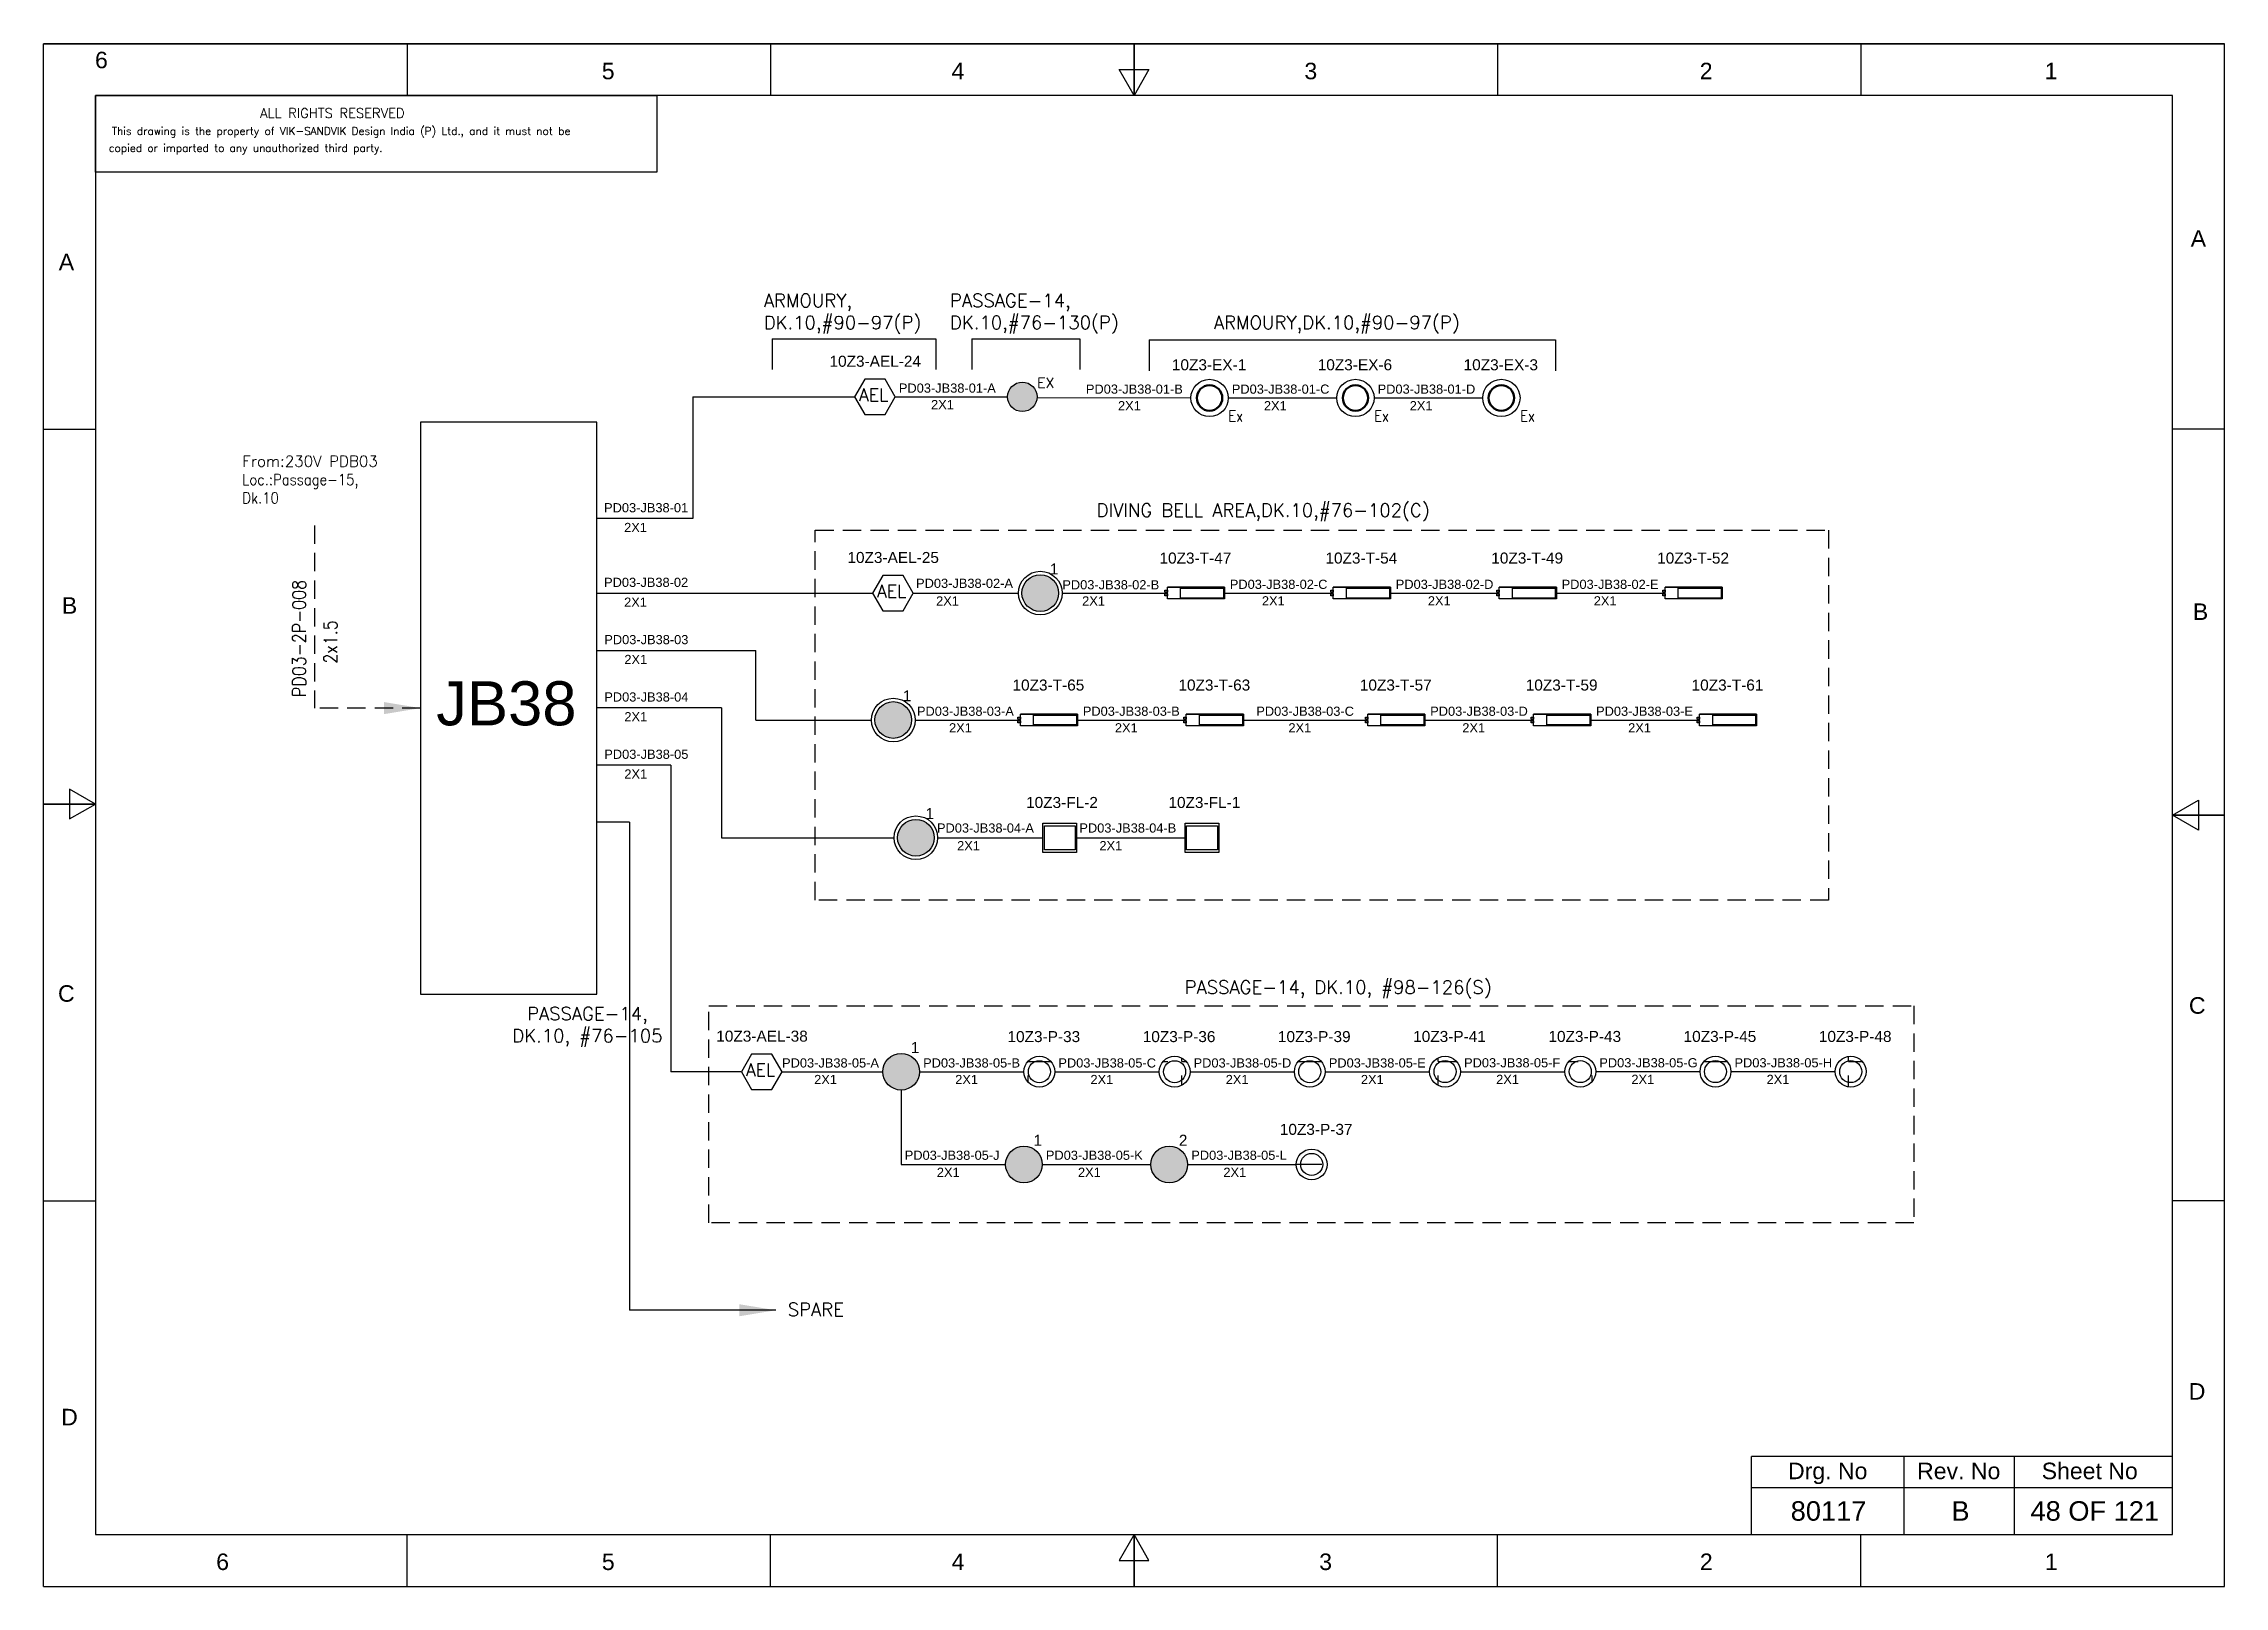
# Model space of a CAD drawing. Header units: inches. Extents: x -3311 to 1429, y -713 to 2436.
# Drawn here: x -1000.2 to -703.2, y 1220.8 to 1430.8 of the extents above; entities that cross this region are included whole.
import ezdxf
from ezdxf.enums import TextEntityAlignment as Align

# ---------------------------------------------------------------- set-up
doc = ezdxf.new("R2010")
doc.units = ezdxf.units.IN
doc.linetypes.add('HIDDEN', pattern=[0.375, 0.25, -0.125])
doc.linetypes.add('SOLID', pattern=[0])
for name, color, linetype, lineweight in [('ELEC_TXT-025', 1, 'Continuous', 25), ('HEL-025', 1, 'Continuous', 25), ('HEL-035', 2, 'Continuous', 35)]:
    doc.layers.add(name, color=color, linetype=linetype, lineweight=lineweight)
doc.layers.add('LINE', color=3, linetype='SOLID')
doc.styles.add('_NORMAL', font='arial.ttf')
doc.styles.add('ROMANS', font='simplex.shx', dxfattribs={"width": 0.88})
doc.styles.get("Standard").update_dxf_attribs({"font": 'arial.ttf'})
doc.dimstyles.get("Standard").update_dxf_attribs({"dimtxt": 0.18, "dimasz": 0.18, "dimexe": 0.18, "dimexo": 0.0625, "dimgap": 0.09, "dimtad": 0, "dimtih": 1, "dimtoh": 1, "dimdec": 4, "dimzin": 0, "dimdsep": 46, "dimtxsty": 'Standard', "dimcen": 0.09, "dimadec": 0, "dimazin": 0, "dimtfac": 1, "dimtdec": 4, "dimtofl": 0, "dimtmove": 0, "dimatfit": 3, "dimfxl": 1, "dimtolj": 1, "dimtzin": 0, "dimarcsym": 0})
pattern_1 = [(0, (0, 0), (0, 6.985), [5.08, -1.905]), (90, (0, 0), (-6.985, 4e-16), [5.08, -1.905])]

msp = doc.modelspace()

# ---------------------------------------------------------------- texts
at = {"color": 7}
for s, p in [('PD03-JB38-01-A', (-883.72, 1383.31, 0.04)), ('PD03-JB38-01-B', (-858.25, 1383.17, 0.04)), ('PD03-JB38-01-C', (-838.38, 1383.17, 0.04)), ('PD03-JB38-01-D', (-818.52, 1383.17, 0.04)), ('2X1', (-879.34, 1381.06, 0.04)), ('2X1', (-853.88, 1380.91, 0.04)), ('2X1', (-834.01, 1380.91, 0.04)), ('2X1', (-814.15, 1380.91, 0.04)), ('PD03-JB38-01', (-923.87, 1367.02)), ('2X1', (-921.14, 1364.33)), ('PD03-JB38-02', (-923.87, 1356.86)), ('PD03-JB38-02-A', (-881.38, 1356.73, 0.08)), ('PD03-JB38-02-B', (-861.46, 1356.53, 0.05)), ('PD03-JB38-02-C', (-838.65, 1356.59, -0.03)), ('PD03-JB38-02-D', (-816.05, 1356.59, -0.03)), ('PD03-JB38-02-E', (-793.46, 1356.59, -0.03)), ('2X1', (-921.14, 1354.16)), ('2X1', (-878.65, 1354.33)), ('2X1', (-858.76, 1354.33, -0.03)), ('2X1', (-834.28, 1354.34)), ('2X1', (-811.68, 1354.34)), ('2X1', (-789.09, 1354.34)), ('PD03-JB38-03', (-923.84, 1349.06)), ('2X1', (-921.11, 1346.36)), ('PD03-JB38-04', (-923.84, 1341.25)), ('2X1', (-921.11, 1338.56)), ('PD03-JB38-03-A', (-881.26, 1339.31, -0.03)), ('PD03-JB38-03-B', (-858.67, 1339.31, -0.03)), ('PD03-JB38-03-C', (-835.04, 1339.31, -0.03)), ('PD03-JB38-03-D', (-811.36, 1339.31, -0.03)), ('PD03-JB38-03-E', (-788.77, 1339.31, -0.03)), ('2X1', (-876.89, 1337.05)), ('2X1', (-854.3, 1337.05)), ('2X1', (-830.67, 1337.05)), ('2X1', (-806.99, 1337.05)), ('2X1', (-784.4, 1337.05)), ('PD03-JB38-05', (-923.84, 1333.45)), ('2X1', (-921.11, 1330.76)), ('PD03-JB38-04-A', (-878.53, 1323.41, 0.08)), ('PD03-JB38-04-B', (-859.14, 1323.41, 0.08)), ('2X1', (-875.79, 1321)), ('2X1', (-856.41, 1321)), ('PD03-JB38-05-A', (-899.63, 1291.42)), ('PD03-JB38-05-B', (-880.42, 1291.42)), ('PD03-JB38-05-C', (-862, 1291.42, -0.03)), ('PD03-JB38-05-D', (-843.58, 1291.42, -0.05)), ('PD03-JB38-05-E', (-825.17, 1291.42, -0.05)), ('PD03-JB38-05-F', (-806.75, 1291.44, -0.11)), ('PD03-JB38-05-G', (-788.33, 1291.44, -0.11)), ('PD03-JB38-05-H', (-769.92, 1291.44, -0.11)), ('2X1', (-895.26, 1289.16)), ('2X1', (-876.05, 1289.16)), ('2X1', (-857.63, 1289.16)), ('2X1', (-839.21, 1289.16, -0.05)), ('2X1', (-820.8, 1289.16, -0.05)), ('2X1', (-802.38, 1289.18, -0.11)), ('2X1', (-783.96, 1289.18, -0.11)), ('2X1', (-765.55, 1289.18, -0.11)), ('PD03-JB38-05-J', (-882.92, 1278.85)), ('PD03-JB38-05-K', (-863.7, 1278.85)), ('PD03-JB38-05-L', (-843.9, 1278.85)), ('2X1', (-878.55, 1276.53)), ('2X1', (-859.33, 1276.53)), ('2X1', (-839.53, 1276.53))]:
    msp.add_text(s, height=1.25, dxfattribs=at).set_placement(p)
at = {"color": 7, "lineweight": 30}
msp.add_text('JB38 ', height=6, dxfattribs=at).set_placement((-936.01, 1341.01), align=Align.MIDDLE_CENTER)
at = {"color": 7}
for s, height, p in [('Drg. No', 2.246, (-757.22, 1236.49)), ('Rev. No', 2.246, (-739.38, 1236.49)), ('Sheet No', 2.246, (-721.54, 1236.49)), ('80117', 2.653, (-757.11, 1231.04)), ('B', 2.65, (-739.14, 1231.04)), ('48 OF 121', 2.653, (-720.85, 1231.04))]:
    msp.add_text(s, height=height, dxfattribs=at).set_placement(p, align=Align.MIDDLE_CENTER)
at = {"color": 7, "char_height": 1.8, "attachment_point": 1, "style": '_NORMAL'}
for s, insert, width in [('{\\Fromans|c0;\\C2;ARMOURY,\\PDK.10,#90-97(P)}', (-902.12, 1396.75, 0.27), 74.1776), ('{\\Fromans|c0;\\C2;PASSAGE-14,\\PDK.10,#76-130(P)}', (-876.76, 1396.77, 0.27), 74.1776), ('{\\Fromans|c0;\\C2;ARMOURY,DK.10,#90-97(P)}', (-840.82, 1393.77, 0.22), 74.1776), ('{\\Fromans|c0;\\C2;DIVING BELL AREA,DK.10,#76-102(C)}', (-856.78, 1368.2, 0.23), 74.1776), ('{\\Fromans|c0;\\C2;SPARE}', (-898.85, 1259.37), 8.1658)]:
    msp.add_mtext(s, dxfattribs=dict(at, insert=insert, width=width))
at = {"color": 7, "insert": (-973.14, 1374.73), "char_height": 1.5, "width": 36.8884, "attachment_point": 1}
msp.add_mtext('{\\Fromans|c0;\\C2;From:230V PDB03 \\P\\Fsimplex|c0;\\W0.88;Loc.:Passage-15,      \\PDk.10}', dxfattribs=at)
at = {"color": 7, "insert": (-966.31, 1341.86), "char_height": 1.8, "width": 17.1296, "attachment_point": 1, "rotation": 90, "style": '_NORMAL'}
msp.add_mtext('{\\Fromans|c0;\\W0.88;PD03-2P-008}', dxfattribs=at)
at = {"color": 7, "insert": (-962.04, 1346.42), "char_height": 1.8, "attachment_point": 1, "rotation": 90, "style": '_NORMAL'}
msp.add_mtext('{\\Fsimplex|c0;\\W0.88;2x1.5}', dxfattribs=at)
at = {"insert": (-844.8, 1303.25), "char_height": 1.8, "width": 80.3537, "attachment_point": 1, "style": '_NORMAL'}
msp.add_mtext('{\\Fromans|c0;\\C2;PASSAGE-14, DK.10, #98-126(S)}', dxfattribs=at)
at = {"color": 7, "insert": (-936.36, 1299.65), "char_height": 1.8, "attachment_point": 1, "style": '_NORMAL'}
msp.add_mtext('\\pxqc;{\\Fromans|c0;\\C2;PASSAGE-14, \\PDK.10, #76-105}', dxfattribs=at)

# ---------------------------------------------------------------- blocks, each defined once
blk = doc.blocks.new('fr')
at = {"color": 7, "linetype": 'Continuous'}
for p, q in [((33763.99, 4500.4), (33466.99, 4500.4)), ((33466.99, 4500.4), (33763.99, 4500.4)), ((33466.99, 4290.33), (33466.99, 4500.4)), ((33516.49, 4500.4), (33516.49, 4493.33)), ((33565.99, 4500.4), (33565.99, 4493.33)), ((33615.49, 4500.4), (33615.49, 4493.33)), ((33615.49, 4493.33), (33615.49, 4500.4)), ((33615.49, 4500.4), (33615.49, 4493.33)), ((33664.99, 4500.4), (33664.99, 4493.33)), ((33714.49, 4500.4), (33714.49, 4493.33)), ((33763.99, 4290.33), (33763.99, 4500.4)), ((33763.99, 4290.33), (33763.99, 4500.4)), ((33615.49, 4493.33), (33613.45, 4496.87)), ((33613.45, 4496.87), (33617.53, 4496.87)), ((33617.53, 4496.87), (33615.49, 4493.33)), ((33756.92, 4493.33), (33474.06, 4493.33)), ((33474.06, 4493.33), (33474.06, 4297.41)), ((33756.92, 4297.41), (33756.92, 4493.33)), ((33466.99, 4447.89), (33474.06, 4447.89)), ((33763.99, 4447.89), (33756.92, 4447.89)), ((33474.06, 4396.87), (33470.53, 4398.91)), ((33470.53, 4398.91), (33470.53, 4394.83)), ((33466.99, 4396.87), (33474.06, 4396.87)), ((33474.06, 4396.87), (33466.99, 4396.87)), ((33466.99, 4396.87), (33474.06, 4396.87)), ((33470.53, 4394.83), (33474.06, 4396.87)), ((33756.92, 4395.37), (33760.45, 4397.41)), ((33760.45, 4397.41), (33760.45, 4393.33)), ((33763.99, 4395.37), (33756.92, 4395.37)), ((33760.45, 4393.33), (33756.92, 4395.37)), ((33756.92, 4395.37), (33763.99, 4395.37)), ((33763.99, 4395.37), (33756.92, 4395.37)), ((33466.99, 4342.85), (33474.06, 4342.85)), ((33763.99, 4342.85), (33756.92, 4342.85)), ((33474.06, 4297.41), (33756.92, 4297.41)), ((33516.49, 4290.33), (33516.49, 4297.41)), ((33565.99, 4290.33), (33565.99, 4297.41)), ((33615.49, 4297.41), (33613.45, 4293.87)), ((33615.49, 4290.33), (33615.49, 4297.41)), ((33617.53, 4293.87), (33615.49, 4297.41)), ((33615.49, 4297.41), (33615.49, 4290.33)), ((33615.49, 4290.33), (33615.49, 4297.41)), ((33664.99, 4290.33), (33664.99, 4297.41)), ((33714.49, 4290.33), (33714.49, 4297.41)), ((33613.45, 4293.87), (33617.53, 4293.87)), ((33466.99, 4290.33), (33763.99, 4290.33)), ((33466.99, 4290.33), (33763.99, 4290.33))]:
    blk.add_line(p, q, dxfattribs=at)
at = {"color": 7, "style": '_NORMAL'}
for s, p in [('6', (33474.86, 4498.18)), ('5', (33543.88, 4496.68)), ('4', (33591.52, 4496.68)), ('3', (33639.57, 4496.68)), ('2', (33693.41, 4496.68)), ('1', (33740.39, 4496.68)), ('A', (33760.45, 4473.88)), ('A', (33470.1, 4470.68)), ('B', (33470.52, 4423.9)), ('B', (33760.74, 4423.06)), ('C', (33470.08, 4371.07)), ('C', (33760.29, 4369.44)), ('D', (33760.27, 4316.89)), ('D', (33470.51, 4313.39)), ('6', (33491.37, 4293.69)), ('5', (33543.89, 4293.69)), ('4', (33591.53, 4293.69)), ('3', (33641.59, 4293.69)), ('2', (33693.43, 4293.69)), ('1', (33740.41, 4293.69))]:
    blk.add_text(s, height=2.25, dxfattribs=at).set_placement(p, align=Align.MIDDLE_CENTER)
blk = doc.blocks.new('A$C4BAD7D21')
at = {"layer": 'HEL-025'}
blk.add_lwpolyline([(-34000, 0), (-34000, 2086), (-18714, 2086), (-18714, 0)], close=True, dxfattribs=at)
at = {"layer": 'HEL-025', "style": 'ROMANS'}
for s, p in [('This drawing is the property of VIK-SANDVIK Design India (P) Ltd., and it must not be', (-33558, 1016)), (' copied or imparted to any unauthorized third party.', (-33785, 550))]:
    blk.add_text(s, height=210, dxfattribs=at).set_placement(p)
at = {"layer": 'HEL-035', "style": 'ROMANS'}
blk.add_text('     ALL RIGHTS RESERVED', height=262.5, dxfattribs=at).set_placement((-30497, 1476))
blk = doc.blocks.new('AEL')
at = {"color": 4}
blk.add_lwpolyline([(989.98, -190.09), (992.75, -190.09), (994.14, -187.69), (992.75, -185.28), (989.98, -185.28), (988.59, -187.69)], close=True, dxfattribs=at)
at = {"color": 4, "style": 'ROMANS'}
blk.add_text('AEL', height=1.725, dxfattribs=at).set_placement((989.2, -188.27))
blk = doc.blocks.new('AEL_L')
blk.add_blockref('AEL', (0, 0))
blk.add_attdef('TAG_NO', (986.55, -183.59), '', height=1.5)
blk = doc.blocks.new('FIXED_KEY_SWITCH')
h = blk.add_hatch(color=1)
h.dxf.hatch_style = 1
edge = h.paths.add_edge_path()
edge.add_arc((848.13, 1737.46), 2.5, 0, 360)
at = {"color": 1}
blk.add_circle((848.13, 1737.46), 2.5, dxfattribs=at)
at = {"color": 7, "insert": (849.44, 1741.5), "char_height": 1.5, "attachment_point": 1, "style": '_NORMAL'}
blk.add_mtext_dynamic_manual_height_columns('1', width=1.5, gutter_width=7.5, heights=[0], dxfattribs=at)
blk = doc.blocks.new('SWT')
blk.add_blockref('FIXED_KEY_SWITCH', (0, 0))
blk.add_attdef('TAG_NO', (844.55, 1741.11), '', height=1.5)
blk = doc.blocks.new('2A')
at = {"color": 7, "lineweight": -3, "ltscale": 2.5}
blk.add_line((790.02, 1997.62, -0.03), (782.23, 1997.62, -0.03), dxfattribs=at)
at = {"color": 7, "lineweight": -3, "ltscale": 2.5, "elevation": -0.03}
for points in [[(781.91, 1997.21), (782.23, 1997.21), (782.23, 1996.94), (781.91, 1996.94)], [(781.91, 1996.7), (782.23, 1996.7), (782.23, 1996.44), (781.91, 1996.44)], [(782.23, 1997.62), (790.02, 1997.62), (790.02, 1996.02), (782.23, 1996.02)], [(784.03, 1997.5), (789.88, 1997.5), (789.88, 1996.14), (784.03, 1996.14)]]:
    blk.add_lwpolyline(points, close=True, dxfattribs=at)
blk = doc.blocks.new('LED TUBE LIGHT 30W')
blk.add_blockref('2A', (179.91, -357.89))
blk.add_attdef('TAG_NO.', (962.52, 1642.97), '', height=1.5)
blk = doc.blocks.new('13')
for points in [[(436.88, 1959.44), (441.46, 1959.44), (441.46, 1955.44), (436.88, 1955.44)], [(437.07, 1959.08), (441.26, 1959.08), (441.26, 1955.8), (437.07, 1955.8)]]:
    blk.add_lwpolyline(points, close=True)
blk = doc.blocks.new('LED FLOOD LIGHT 100W')
blk.add_blockref('13', (5123.55, -712.19))
blk.add_attdef('TAG_NO', (5558.98, 1249.67), '', height=1.5)
blk = doc.blocks.new('4')
blk.add_circle((514.17, -147.17), 2.54)
at = {"lineweight": 50}
blk.add_circle((514.17, -147.17), 1.73, dxfattribs=at)
at = {"style": 'ROMANS', "width": 0.88}
blk.add_text('Ex', height=1.5, dxfattribs=at).set_placement((516.72, -150.36))
blk = doc.blocks.new('LED EXPLOSION PROOF LIGHT 15W')
blk.add_blockref('4', (0, 0))
blk.add_attdef('TAG_NO', (509.37, -143.46), '', height=1.5)
blk = doc.blocks.new('1')
h = blk.add_hatch()
h.set_pattern_fill('ANGLE', color=6)
h.set_pattern_definition(pattern_1)
h.paths.add_polyline_path([(303.23, 2044.43, 1), (306.22, 2044.43, 1)], flags=0)
h.paths.add_polyline_path([(302.63, 2044.43, 1), (306.83, 2044.43, 1)])
h.paths.add_polyline_path([(306.22, 2044.43, -1), (303.23, 2044.43, -1)], flags=16)
h = blk.add_hatch()
h.set_pattern_fill('ANGLE', color=6)
h.set_pattern_definition(pattern_1)
h.paths.add_polyline_path([(303.23, 2044.43, 1), (306.22, 2044.43, 1)])
at = {"color": 6}
for radius in [2.1, 1.5]:
    blk.add_circle((304.73, 2044.43), radius, dxfattribs=at)
blk = doc.blocks.new('LED PENDENT LIGHT 15W')
blk.add_blockref('1', (0, 0))
blk.add_attdef('TAG_NO', (301.63, 2048.1), '', height=1.5)
blk = doc.blocks.new('RHS_SWITCH')
h = blk.add_hatch(color=1)
h.dxf.hatch_style = 1
edge = h.paths.add_edge_path()
edge.add_arc((2068.03, 3653.6), 2, 0, 360)
at = {"color": 1}
blk.add_circle((2068.03, 3653.6), 2, dxfattribs=at)
at = {"color": 7, "insert": (2069.08, 3656.84), "char_height": 1.2, "attachment_point": 1, "style": '_NORMAL'}
blk.add_mtext_dynamic_manual_height_columns('2', width=1.5, gutter_width=7.5, heights=[0], dxfattribs=at)
blk = doc.blocks.new('EX_PROOF_SWITCH')
h = blk.add_hatch(color=1)
h.dxf.hatch_style = 1
edge = h.paths.add_edge_path()
edge.add_arc((2067.16, 3666.55), 2, 0, 360)
at = {"color": 1}
blk.add_circle((2067.16, 3666.55), 2, dxfattribs=at)
at = {"color": 1, "style": 'ROMANS'}
blk.add_text('EX', height=1.4, dxfattribs=at).set_placement((2069.19, 3668.46), align=Align.MIDDLE_LEFT)

# ---------------------------------------------------------------- linework, layer by layer
for p, q in [((-900.98, 1390.64, -0.01), (-878.69, 1390.64, -0.01)), ((-873.8, 1390.66, -0.01), (-859.08, 1390.66, -0.01)), ((-849.63, 1390.49, -0.01), (-794.29, 1390.49, -0.01)), ((-911.79, 1382.74), (-911.79, 1366.18)), ((-911.79, 1382.74, 0.04), (-889.76, 1382.74, 0.04)), ((-903.21, 1338.73), (-903.21, 1348.22)), ((-907.88, 1340.41), (-924.84, 1340.41)), ((-914.8, 1332.61), (-924.84, 1332.61)), ((-914.8, 1332.61), (-914.8, 1290.85)), ((-920.43, 1324.81), (-924.84, 1324.81)), ((-920.43, 1324.81), (-920.43, 1258.37))]:
    msp.add_line(p, q)
at = {"color": 7, "linetype": 'Continuous'}
for p, q in [((-710.27, 1238.44), (-767.59, 1238.44)), ((-767.59, 1227.84), (-767.59, 1238.44)), ((-746.82, 1227.84), (-746.82, 1238.44)), ((-731.8, 1227.84), (-731.8, 1238.44)), ((-767.59, 1234.25), (-710.27, 1234.25))]:
    msp.add_line(p, q, dxfattribs=at)
msp.add_lwpolyline([(-924.84, 1379.31), (-948.85, 1379.31), (-948.85, 1301.41), (-924.84, 1301.41)], close=True)
at = {"linetype": 'HIDDEN', "ltscale": 10}
msp.add_lwpolyline([(-963.32, 1365.24), (-963.32, 1340.36)], dxfattribs=at)
at = {"linetype": 'HIDDEN', "ltscale": 10, "elevation": -0.04}
msp.add_lwpolyline([(-895.1, 1364.59), (-757.12, 1364.59), (-757.12, 1314.21), (-895.1, 1314.21)], close=True, dxfattribs=at)
at = {"linetype": 'HIDDEN', "ltscale": 10}
msp.add_lwpolyline([(-909.61, 1299.82), (-745.51, 1299.82), (-745.51, 1270.25), (-909.61, 1270.25)], close=True, dxfattribs=at)
at = {"layer": 'LINE', "color": 0}
for p, q in [((-900.98, 1390.64, -0.01), (-900.98, 1386.45, -0.01)), ((-878.69, 1390.64, -0.01), (-878.69, 1386.45, -0.01)), ((-873.8, 1390.66, -0.01), (-873.8, 1386.47, -0.01)), ((-859.08, 1390.66, -0.01), (-859.08, 1386.47, -0.01)), ((-849.63, 1390.49, -0.01), (-849.63, 1386.3, -0.01)), ((-794.29, 1390.49, -0.01), (-794.29, 1386.3, -0.01)), ((-884.21, 1382.74, 0.04), (-868.91, 1382.74, 0.04)), ((-864.91, 1382.64, 0.04), (-843.95, 1382.6, 0.04)), ((-838.87, 1382.6, 0.04), (-824.08, 1382.6, 0.04)), ((-819.01, 1382.6, 0.04), (-804.21, 1382.6, 0.04)), ((-911.79, 1366.18), (-924.84, 1366.18)), ((-924.84, 1356.02), (-887.31, 1356.02)), ((-881.76, 1356.02), (-867.44, 1356.02)), ((-861.49, 1356.02), (-847.17, 1356.02)), ((-839.37, 1356.02), (-824.57, 1356.02)), ((-816.77, 1356.02), (-801.98, 1356.02)), ((-794.18, 1356.02), (-779.38, 1356.02)), ((-924.81, 1348.22), (-903.21, 1348.22)), ((-907.88, 1340.41), (-907.88, 1322.71)), ((-903.21, 1338.73), (-887.46, 1338.73)), ((-881.51, 1338.73), (-867.19, 1338.73)), ((-859.39, 1338.73), (-844.59, 1338.73)), ((-836.79, 1338.73), (-819.88, 1338.73)), ((-812.08, 1338.73), (-797.29, 1338.73)), ((-789.49, 1338.73), (-774.69, 1338.73)), ((-907.88, 1322.71), (-884.38, 1322.71)), ((-878.43, 1322.71), (-864.11, 1322.71)), ((-859.52, 1322.71), (-844.73, 1322.71)), ((-899.62, 1290.85), (-885.91, 1290.85)), ((-880.91, 1290.85), (-866.69, 1290.85)), ((-862.49, 1290.85), (-848.27, 1290.85)), ((-844.07, 1290.84, -0.05), (-829.86, 1290.84, -0.05)), ((-825.66, 1290.84, -0.05), (-811.44, 1290.84, -0.05)), ((-807.24, 1290.84, -0.11), (-793.02, 1290.84, -0.11)), ((-788.83, 1290.86, -0.11), (-774.61, 1290.86, -0.11)), ((-770.41, 1290.86, -0.11), (-756.19, 1290.86, -0.11)), ((-883.41, 1288.35), (-883.41, 1278.22)), ((-883.41, 1278.22), (-869.19, 1278.22)), ((-864.19, 1278.22), (-849.39, 1278.22)), ((-844.39, 1278.22), (-829.6, 1278.22))]:
    msp.add_line(p, q, dxfattribs=at)
at = {"layer": 'LINE', "color": 7}
msp.add_line((-905.17, 1290.85), (-914.8, 1290.85), dxfattribs=at)
at = {"layer": 'LINE', "color": 0}
for centre in [(-864.46, 1356.02), (-884.48, 1338.73), (-881.41, 1322.71)]:
    msp.add_circle(centre, 2.97, dxfattribs=at)

# ---------------------------------------------------------------- block references
for name, p in [('fr', (-34467.19, -3069.57)), ('SWT', (-1712.59, -381.44)), ('SWT', (-1732.61, -398.72)), ('SWT', (-1729.53, -414.75)), ('SWT', (-1731.54, -446.61)), ('SWT', (-1714.82, -459.24))]:
    msp.add_blockref(name, p)
ref = msp.add_blockref('AEL_L', (-1878.35, 1570.43, 0.04))
ref.add_attrib('TAG_NO', '10Z3-AEL-24', (-893.17, 1386.84, 0.04), dxfattribs={"color": 4, "height": 1.5})
ref = msp.add_blockref('LED EXPLOSION PROOF LIGHT 15W', (-1355.58, 1529.76, 0.04))
ref.add_attrib('TAG_NO', '10Z3-EX-1', (-846.54, 1386.36, 0.04), dxfattribs={"height": 1.5})
ref = msp.add_blockref('LED EXPLOSION PROOF LIGHT 15W', (-1335.71, 1529.76, 0.04))
ref.add_attrib('TAG_NO', '10Z3-EX-6', (-826.68, 1386.36, 0.04), dxfattribs={"height": 1.5})
ref = msp.add_blockref('LED EXPLOSION PROOF LIGHT 15W', (-1315.84, 1529.76, 0.04))
ref.add_attrib('TAG_NO', '10Z3-EX-3', (-806.81, 1386.36, 0.04), dxfattribs={"height": 1.5})
ref = msp.add_blockref('AEL_L', (-1875.9, 1543.71))
ref.add_attrib('TAG_NO', '10Z3-AEL-25', (-890.73, 1360.12), dxfattribs={"color": 4, "height": 1.5})
ref = msp.add_blockref('LED TUBE LIGHT 30W', (-1809.3, -282.91, 0.03))
ref.add_attrib('TAG_NO.', '10Z3-T-47', (-848.23, 1360.04, 0.03), dxfattribs={"height": 1.5})
ref = msp.add_blockref('LED TUBE LIGHT 30W', (-1786.7, -282.91, 0.03))
ref.add_attrib('TAG_NO.', '10Z3-T-54', (-825.63, 1360.04, 0.03), dxfattribs={"height": 1.5})
ref = msp.add_blockref('LED TUBE LIGHT 30W', (-1764.11, -282.91, 0.03))
ref.add_attrib('TAG_NO.', '10Z3-T-49', (-803.04, 1360.04, 0.03), dxfattribs={"height": 1.5})
ref = msp.add_blockref('LED TUBE LIGHT 30W', (-1741.52, -282.91, 0.03))
ref.add_attrib('TAG_NO.', '10Z3-T-52', (-780.45, 1360.04, 0.03), dxfattribs={"height": 1.5})
ref = msp.add_blockref('LED TUBE LIGHT 30W', (-1829.32, -300.19, 0.03))
ref.add_attrib('TAG_NO.', '10Z3-T-65', (-868.25, 1342.75, 0.03), dxfattribs={"height": 1.5})
ref = msp.add_blockref('LED TUBE LIGHT 30W', (-1806.72, -300.19, 0.03))
ref.add_attrib('TAG_NO.', '10Z3-T-63', (-845.65, 1342.75, 0.03), dxfattribs={"height": 1.5})
ref = msp.add_blockref('LED TUBE LIGHT 30W', (-1782.01, -300.19, 0.03))
ref.add_attrib('TAG_NO.', '10Z3-T-57', (-820.94, 1342.75, 0.03), dxfattribs={"height": 1.5})
ref = msp.add_blockref('LED TUBE LIGHT 30W', (-1759.42, -300.19, 0.03))
ref.add_attrib('TAG_NO.', '10Z3-T-59', (-798.35, 1342.75, 0.03), dxfattribs={"height": 1.5})
ref = msp.add_blockref('LED TUBE LIGHT 30W', (-1736.83, -300.19, 0.03))
ref.add_attrib('TAG_NO.', '10Z3-T-61', (-775.76, 1342.75, 0.03), dxfattribs={"height": 1.5})
ref = msp.add_blockref('LED FLOOD LIGHT 100W', (-6424.53, 77.45))
ref.add_attrib('TAG_NO', '10Z3-FL-2', (-866.4, 1326.76), dxfattribs={"height": 1.5})
ref = msp.add_blockref('LED FLOOD LIGHT 100W', (-6405.15, 77.45))
ref.add_attrib('TAG_NO', '10Z3-FL-1', (-847.01, 1326.76), dxfattribs={"height": 1.5})
ref = msp.add_blockref('AEL_L', (-1893.76, 1478.53))
ref.add_attrib('TAG_NO', '10Z3-AEL-38', (-908.59, 1294.94), dxfattribs={"color": 4, "height": 1.5})
ref = msp.add_blockref('LED PENDENT LIGHT 15W', (-1169.32, -753.58))
ref.add_attrib('TAG_NO', '10Z3-P-33', (-868.93, 1294.88), dxfattribs={"height": 1.5})
ref = msp.add_blockref('LED PENDENT LIGHT 15W', (-1150.9, -753.58, -0.05))
ref.add_attrib('TAG_NO', '10Z3-P-36', (-850.51, 1294.88, -0.05), dxfattribs={"height": 1.5})
ref = msp.add_blockref('LED PENDENT LIGHT 15W', (-1132.49, -753.58, -0.11))
ref.add_attrib('TAG_NO', '10Z3-P-39', (-832.1, 1294.88, -0.11), dxfattribs={"height": 1.5})
ref = msp.add_blockref('LED PENDENT LIGHT 15W', (-1114.07, -753.57, -0.11))
ref.add_attrib('TAG_NO', '10Z3-P-41', (-813.68, 1294.9, -0.11), dxfattribs={"height": 1.5})
ref = msp.add_blockref('LED PENDENT LIGHT 15W', (-1095.65, -753.57, -0.11))
ref.add_attrib('TAG_NO', '10Z3-P-43', (-795.26, 1294.9, -0.11), dxfattribs={"height": 1.5})
ref = msp.add_blockref('LED PENDENT LIGHT 15W', (-1077.24, -753.57, -0.11))
ref.add_attrib('TAG_NO', '10Z3-P-45', (-776.85, 1294.9, -0.11), dxfattribs={"height": 1.5})
ref = msp.add_blockref('LED PENDENT LIGHT 15W', (-1058.82, -753.57, -0.11))
ref.add_attrib('TAG_NO', '10Z3-P-48', (-758.43, 1294.9, -0.11), dxfattribs={"height": 1.5})
ref = msp.add_blockref('LED PENDENT LIGHT 15W', (-1132.23, -766.21))
ref.add_attrib('TAG_NO', '10Z3-P-37', (-831.84, 1282.25), dxfattribs={"height": 1.5})
at = {"layer": 'ELEC_TXT-025', "color": 0, "xscale": 0.005, "yscale": 0.005, "zscale": 0.005}
msp.add_blockref('A$C4BAD7D21', (-823.13, 1413.34), dxfattribs=at)
at = {"layer": 'LINE', "color": 7}
msp.add_blockref('EX_PROOF_SWITCH', (-2934.07, -2283.81, 0.04), dxfattribs=at)
at = {"layer": 'LINE', "color": 7, "xscale": 1.25, "yscale": 1.25, "zscale": 1.25}
msp.add_blockref('RHS_SWITCH', (-3431.94, -3288.79), dxfattribs=at)

msp.set_redraw_order([(e.dxf.handle, doc.entitydb.next_handle()) for e in msp.query("TEXT MTEXT ATTDEF DIMENSION ARC_DIMENSION")])  # texts and dimensions are drawn at this point

# ---------------------------------------------------------------- leaders
at = {"linetype": 'HIDDEN', "ltscale": 10}
msp.add_leader([(-948.85, 1340.36), (-963.32, 1340.36)], dimstyle='Standard', override={"dimasz": 5, "dimarcsym": 1}, dxfattribs=at)
msp.add_leader([(-900.47, 1258.37), (-920.43, 1258.37)], dimstyle='Standard', override={"dimasz": 5, "dimarcsym": 1})

doc.saveas('drawing.dxf')
